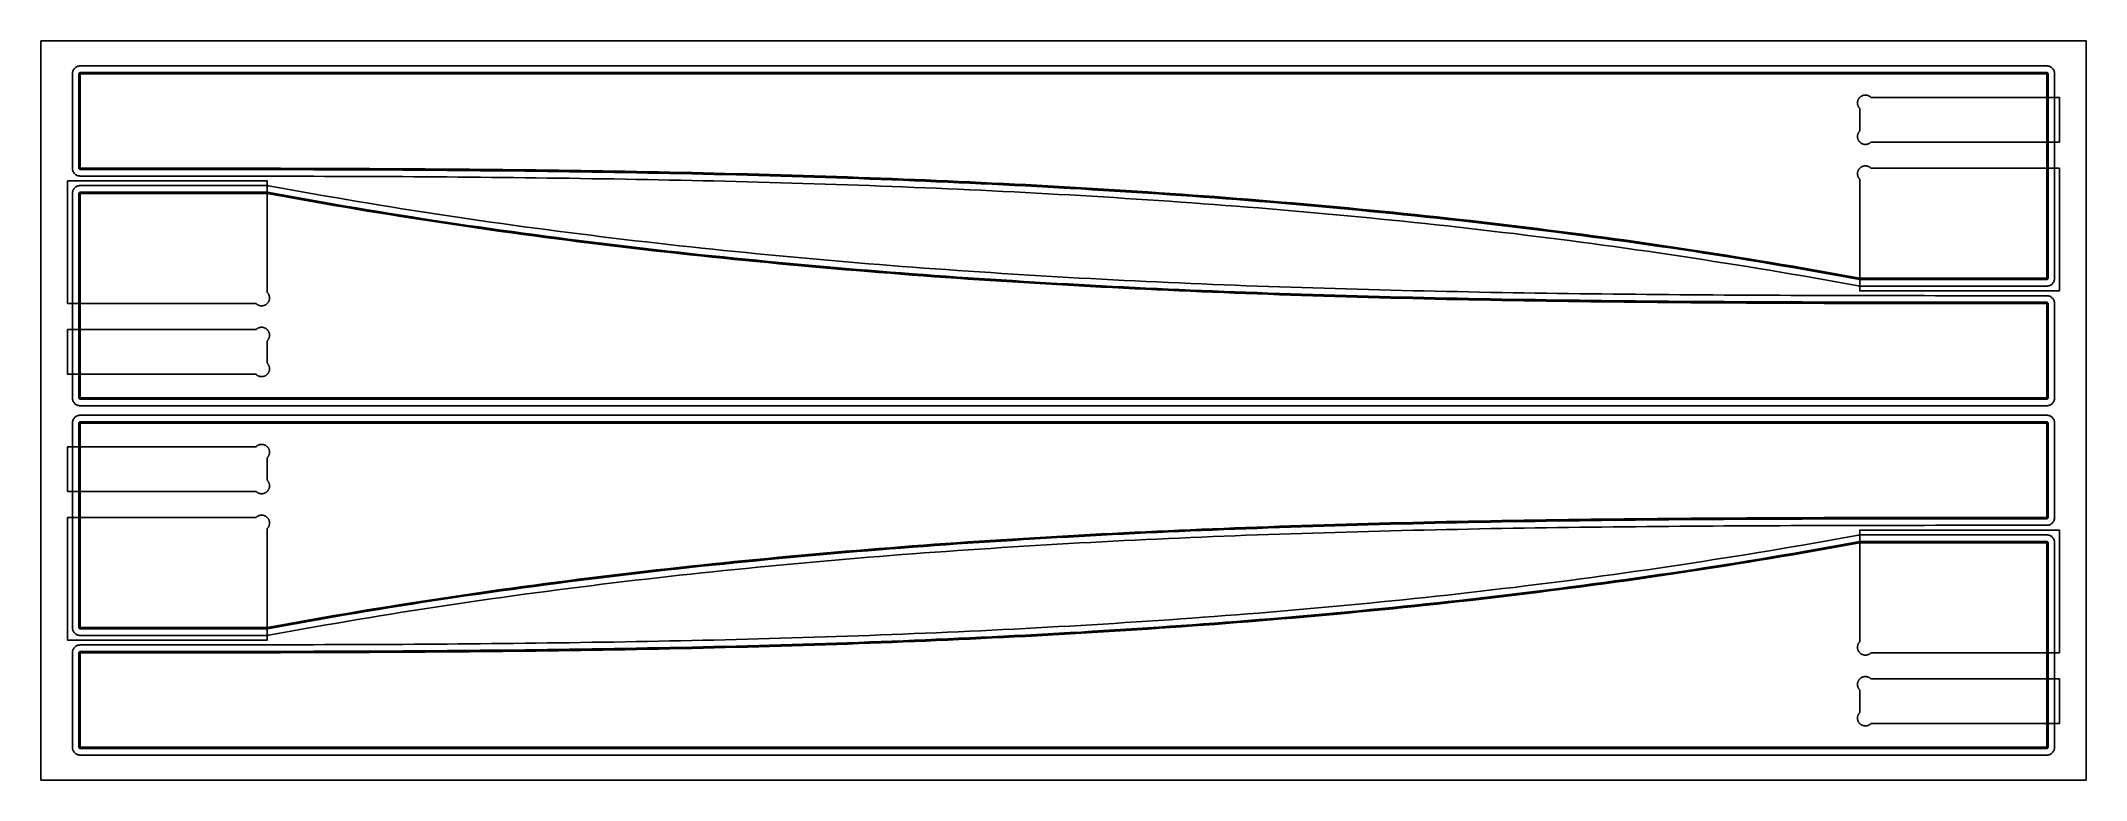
# Model space of a CAD drawing. Header units: inches. Extents: x 0 to 32.5, y 0 to 11.8.
import ezdxf

# ---------------------------------------------------------------- set-up
doc = ezdxf.new("R2010")
doc.units = ezdxf.units.IN
doc.header["$MEASUREMENT"] = 0
for name, color, linetype in [('CLEARANCE', 4, 'Continuous'), ('CUT_OUTSIDE', 5, 'Continuous'), ('POCKET_HOUSING', 30, 'Continuous'), ('POCKET_LAP', 2, 'Continuous'), ('REFERENCE_STOCK', 8, 'Continuous'), ('ROUGH', 6, 'Continuous')]:
    doc.layers.add(name, color=color, linetype=linetype)

msp = doc.modelspace()

# ---------------------------------------------------------------- linework, layer by layer
at = {"layer": 'CLEARANCE'}
for points in [[(0.5, 11.227), (0.501, 11.239), (0.502, 11.251), (0.505, 11.263), (0.51, 11.275), (0.515, 11.286), (0.521, 11.296), (0.528, 11.306), (0.537, 11.315), (0.546, 11.324), (0.556, 11.331), (0.566, 11.337), (0.577, 11.343), (0.589, 11.347), (0.601, 11.35), (0.613, 11.351), (0.625, 11.352), (31.875, 11.352), (31.887, 11.351), (31.899, 11.35), (31.911, 11.347), (31.923, 11.343), (31.934, 11.337), (31.944, 11.331), (31.954, 11.324), (31.963, 11.315), (31.972, 11.306), (31.979, 11.296), (31.985, 11.286), (31.99, 11.275), (31.995, 11.263), (31.998, 11.251), (31.999, 11.239), (32, 11.227), (32, 7.977), (31.999, 7.965), (31.998, 7.953), (31.995, 7.941), (31.99, 7.929), (31.985, 7.918), (31.979, 7.908), (31.972, 7.898), (31.963, 7.889), (31.954, 7.88), (31.944, 7.873), (31.934, 7.867), (31.923, 7.862), (31.911, 7.857), (31.899, 7.854), (31.887, 7.853), (31.875, 7.852), (28.904, 7.852), (28.893, 7.853), (28.881, 7.854), (28.705, 7.887), (28.528, 7.919), (28.352, 7.951), (28.175, 7.982), (27.999, 8.013), (27.822, 8.043), (27.646, 8.074), (27.469, 8.103), (27.293, 8.133), (27.116, 8.162), (26.94, 8.19), (26.763, 8.219), (26.587, 8.246), (26.41, 8.274), (26.234, 8.301), (26.058, 8.328), (25.881, 8.354), (25.705, 8.38), (25.528, 8.406), (25.352, 8.431), (25.175, 8.456), (24.999, 8.48), (24.822, 8.505), (24.646, 8.528), (24.469, 8.552), (24.293, 8.575), (24.116, 8.598), (23.94, 8.62), (23.763, 8.643), (23.586, 8.664), (23.41, 8.686), (23.233, 8.707), (23.057, 8.728), (22.88, 8.748), (22.704, 8.768), (22.527, 8.788), (22.351, 8.808), (22.174, 8.827), (21.998, 8.846), (21.821, 8.864), (21.645, 8.883), (21.468, 8.901), (21.292, 8.918), (21.115, 8.936), (20.939, 8.953), (20.762, 8.97), (20.586, 8.986), (20.409, 9.002), (20.232, 9.018), (20.056, 9.034), (19.879, 9.049), (19.703, 9.064), (19.526, 9.079), (19.35, 9.094), (19.173, 9.108), (18.997, 9.122), (18.82, 9.136), (18.643, 9.149), (18.467, 9.162), (18.29, 9.175), (18.114, 9.188), (17.937, 9.2), (17.761, 9.212), (17.584, 9.224), (17.407, 9.236), (17.231, 9.247), (17.054, 9.259), (16.878, 9.27), (16.701, 9.28), (16.525, 9.291), (16.348, 9.301), (16.171, 9.311), (15.995, 9.321), (15.818, 9.33), (15.642, 9.34), (15.465, 9.349), (15.288, 9.358), (15.112, 9.367), (14.935, 9.375), (14.759, 9.383), (14.582, 9.392), (14.406, 9.399), (14.229, 9.407), (14.052, 9.415), (13.876, 9.422), (13.699, 9.429), (13.522, 9.436), (13.346, 9.443), (13.169, 9.449), (12.993, 9.456), (12.816, 9.462), (12.639, 9.468), (12.463, 9.474), (12.286, 9.479), (12.11, 9.485), (11.933, 9.49), (11.756, 9.495), (11.58, 9.5), (11.403, 9.505), (11.226, 9.51), (11.05, 9.514), (10.873, 9.519), (10.696, 9.523), (10.52, 9.527), (10.343, 9.531), (10.167, 9.535), (9.99, 9.538), (9.813, 9.542), (9.637, 9.545), (9.46, 9.549), (9.283, 9.552), (9.107, 9.555), (8.93, 9.558), (8.753, 9.56), (8.577, 9.563), (8.4, 9.566), (8.223, 9.568), (8.047, 9.57), (7.87, 9.573), (7.693, 9.575), (7.517, 9.577), (7.34, 9.579), (7.163, 9.58), (6.987, 9.582), (6.81, 9.584), (6.633, 9.585), (6.457, 9.587), (6.28, 9.588), (6.103, 9.589), (5.926, 9.591), (5.75, 9.592), (5.573, 9.593), (5.396, 9.594), (5.22, 9.595), (5.043, 9.595), (4.866, 9.596), (4.69, 9.597), (4.513, 9.597), (4.336, 9.598), (4.16, 9.599), (3.983, 9.599), (3.806, 9.6), (3.629, 9.6), (3.453, 9.6), (3.276, 9.601), (3.099, 9.601), (2.923, 9.601), (2.746, 9.601), (2.569, 9.601), (2.392, 9.602), (2.216, 9.602), (2.039, 9.602), (1.862, 9.602), (1.685, 9.602), (1.509, 9.602), (1.332, 9.602), (1.155, 9.602), (0.978, 9.602), (0.802, 9.602), (0.625, 9.602), (0.613, 9.603), (0.601, 9.604), (0.589, 9.607), (0.577, 9.612), (0.566, 9.617), (0.556, 9.623), (0.546, 9.63), (0.537, 9.639), (0.528, 9.648), (0.521, 9.658), (0.515, 9.668), (0.51, 9.679), (0.505, 9.691), (0.502, 9.703), (0.501, 9.715), (0.5, 9.727)], [(32, 6.075), (31.999, 6.063), (31.998, 6.051), (31.995, 6.039), (31.99, 6.027), (31.985, 6.016), (31.979, 6.006), (31.972, 5.996), (31.963, 5.987), (31.954, 5.978), (31.944, 5.971), (31.934, 5.965), (31.923, 5.96), (31.911, 5.955), (31.899, 5.952), (31.887, 5.951), (31.875, 5.95), (0.625, 5.95), (0.613, 5.951), (0.601, 5.952), (0.589, 5.955), (0.577, 5.96), (0.566, 5.965), (0.556, 5.971), (0.546, 5.978), (0.537, 5.987), (0.528, 5.996), (0.521, 6.006), (0.515, 6.016), (0.51, 6.027), (0.505, 6.039), (0.502, 6.051), (0.501, 6.063), (0.5, 6.075), (0.5, 9.325), (0.501, 9.337), (0.502, 9.349), (0.505, 9.361), (0.51, 9.373), (0.515, 9.384), (0.521, 9.394), (0.528, 9.404), (0.537, 9.413), (0.546, 9.422), (0.556, 9.429), (0.566, 9.435), (0.577, 9.44), (0.589, 9.445), (0.601, 9.448), (0.613, 9.449), (0.625, 9.45), (3.596, 9.45), (3.607, 9.449), (3.619, 9.448), (3.795, 9.415), (3.972, 9.383), (4.148, 9.351), (4.325, 9.32), (4.501, 9.289), (4.678, 9.259), (4.854, 9.228), (5.031, 9.199), (5.207, 9.169), (5.384, 9.14), (5.56, 9.112), (5.737, 9.083), (5.913, 9.056), (6.09, 9.028), (6.266, 9.001), (6.442, 8.974), (6.619, 8.948), (6.795, 8.922), (6.972, 8.896), (7.148, 8.871), (7.325, 8.846), (7.501, 8.822), (7.678, 8.797), (7.854, 8.774), (8.031, 8.75), (8.207, 8.727), (8.384, 8.704), (8.56, 8.682), (8.737, 8.66), (8.914, 8.638), (9.09, 8.616), (9.267, 8.595), (9.443, 8.574), (9.62, 8.554), (9.796, 8.534), (9.973, 8.514), (10.149, 8.494), (10.326, 8.475), (10.502, 8.456), (10.679, 8.438), (10.855, 8.419), (11.032, 8.401), (11.208, 8.384), (11.385, 8.366), (11.561, 8.349), (11.738, 8.332), (11.914, 8.316), (12.091, 8.3), (12.268, 8.284), (12.444, 8.268), (12.621, 8.253), (12.797, 8.238), (12.974, 8.223), (13.15, 8.208), (13.327, 8.194), (13.503, 8.18), (13.68, 8.166), (13.857, 8.153), (14.033, 8.14), (14.21, 8.127), (14.386, 8.114), (14.563, 8.102), (14.739, 8.09), (14.916, 8.078), (15.093, 8.066), (15.269, 8.055), (15.446, 8.043), (15.622, 8.032), (15.799, 8.022), (15.975, 8.011), (16.152, 8.001), (16.329, 7.991), (16.505, 7.981), (16.682, 7.972), (16.858, 7.962), (17.035, 7.953), (17.212, 7.944), (17.388, 7.935), (17.565, 7.927), (17.741, 7.919), (17.918, 7.911), (18.094, 7.903), (18.271, 7.895), (18.448, 7.887), (18.624, 7.88), (18.801, 7.873), (18.978, 7.866), (19.154, 7.859), (19.331, 7.853), (19.507, 7.846), (19.684, 7.84), (19.861, 7.834), (20.037, 7.828), (20.214, 7.823), (20.39, 7.817), (20.567, 7.812), (20.744, 7.807), (20.92, 7.802), (21.097, 7.797), (21.274, 7.792), (21.45, 7.788), (21.627, 7.783), (21.804, 7.779), (21.98, 7.775), (22.157, 7.771), (22.333, 7.767), (22.51, 7.764), (22.687, 7.76), (22.863, 7.757), (23.04, 7.753), (23.217, 7.75), (23.393, 7.747), (23.57, 7.744), (23.747, 7.742), (23.923, 7.739), (24.1, 7.736), (24.277, 7.734), (24.453, 7.732), (24.63, 7.729), (24.807, 7.727), (24.983, 7.725), (25.16, 7.723), (25.337, 7.722), (25.513, 7.72), (25.69, 7.718), (25.867, 7.717), (26.043, 7.715), (26.22, 7.714), (26.397, 7.713), (26.574, 7.712), (26.75, 7.71), (26.927, 7.709), (27.104, 7.708), (27.28, 7.708), (27.457, 7.707), (27.634, 7.706), (27.81, 7.705), (27.987, 7.705), (28.164, 7.704), (28.34, 7.703), (28.517, 7.703), (28.694, 7.702), (28.871, 7.702), (29.047, 7.702), (29.224, 7.701), (29.401, 7.701), (29.577, 7.701), (29.754, 7.701), (29.931, 7.701), (30.108, 7.7), (30.284, 7.7), (30.461, 7.7), (30.638, 7.7), (30.815, 7.7), (30.991, 7.7), (31.168, 7.7), (31.345, 7.7), (31.522, 7.7), (31.698, 7.7), (31.875, 7.7), (31.887, 7.699), (31.899, 7.698), (31.911, 7.695), (31.923, 7.69), (31.934, 7.685), (31.944, 7.679), (31.954, 7.672), (31.963, 7.663), (31.972, 7.654), (31.979, 7.644), (31.985, 7.634), (31.99, 7.623), (31.995, 7.611), (31.998, 7.599), (31.999, 7.587), (32, 7.575)], [(32, 5.675), (32, 4.175), (31.999, 4.163), (31.998, 4.151), (31.995, 4.139), (31.99, 4.127), (31.985, 4.116), (31.979, 4.106), (31.972, 4.096), (31.963, 4.087), (31.954, 4.078), (31.944, 4.071), (31.934, 4.065), (31.923, 4.06), (31.911, 4.055), (31.899, 4.052), (31.887, 4.051), (31.875, 4.05), (31.698, 4.05), (31.522, 4.05), (31.345, 4.05), (31.168, 4.05), (30.991, 4.05), (30.815, 4.05), (30.638, 4.05), (30.461, 4.05), (30.284, 4.05), (30.108, 4.05), (29.931, 4.049), (29.754, 4.049), (29.577, 4.049), (29.401, 4.049), (29.224, 4.049), (29.047, 4.048), (28.871, 4.048), (28.694, 4.048), (28.517, 4.047), (28.34, 4.047), (28.164, 4.046), (27.987, 4.045), (27.81, 4.045), (27.634, 4.044), (27.457, 4.043), (27.28, 4.042), (27.104, 4.042), (26.927, 4.041), (26.75, 4.04), (26.574, 4.038), (26.397, 4.037), (26.22, 4.036), (26.043, 4.035), (25.867, 4.033), (25.69, 4.032), (25.513, 4.03), (25.337, 4.028), (25.16, 4.027), (24.983, 4.025), (24.807, 4.023), (24.63, 4.021), (24.453, 4.018), (24.277, 4.016), (24.1, 4.014), (23.923, 4.011), (23.747, 4.008), (23.57, 4.006), (23.393, 4.003), (23.217, 4), (23.04, 3.997), (22.863, 3.993), (22.687, 3.99), (22.51, 3.986), (22.333, 3.983), (22.157, 3.979), (21.98, 3.975), (21.804, 3.971), (21.627, 3.967), (21.45, 3.962), (21.274, 3.958), (21.097, 3.953), (20.92, 3.948), (20.744, 3.943), (20.567, 3.938), (20.39, 3.933), (20.214, 3.927), (20.037, 3.922), (19.861, 3.916), (19.684, 3.91), (19.507, 3.904), (19.331, 3.897), (19.154, 3.891), (18.978, 3.884), (18.801, 3.877), (18.624, 3.87), (18.448, 3.863), (18.271, 3.855), (18.094, 3.847), (17.918, 3.839), (17.741, 3.831), (17.565, 3.823), (17.388, 3.815), (17.212, 3.806), (17.035, 3.797), (16.858, 3.788), (16.682, 3.778), (16.505, 3.769), (16.329, 3.759), (16.152, 3.749), (15.975, 3.739), (15.799, 3.728), (15.622, 3.718), (15.446, 3.707), (15.269, 3.695), (15.093, 3.684), (14.916, 3.672), (14.739, 3.66), (14.563, 3.648), (14.386, 3.636), (14.21, 3.623), (14.033, 3.61), (13.857, 3.597), (13.68, 3.584), (13.503, 3.57), (13.327, 3.556), (13.15, 3.542), (12.974, 3.527), (12.797, 3.512), (12.621, 3.497), (12.444, 3.482), (12.268, 3.466), (12.091, 3.45), (11.914, 3.434), (11.738, 3.418), (11.561, 3.401), (11.385, 3.384), (11.208, 3.366), (11.032, 3.349), (10.855, 3.331), (10.679, 3.312), (10.502, 3.294), (10.326, 3.275), (10.149, 3.256), (9.973, 3.236), (9.796, 3.216), (9.62, 3.196), (9.443, 3.176), (9.267, 3.155), (9.09, 3.134), (8.914, 3.112), (8.737, 3.09), (8.56, 3.068), (8.384, 3.046), (8.207, 3.023), (8.031, 3), (7.854, 2.976), (7.678, 2.953), (7.501, 2.928), (7.325, 2.904), (7.148, 2.879), (6.972, 2.854), (6.795, 2.828), (6.619, 2.802), (6.442, 2.776), (6.266, 2.749), (6.09, 2.722), (5.913, 2.694), (5.737, 2.667), (5.56, 2.638), (5.384, 2.61), (5.207, 2.581), (5.031, 2.551), (4.854, 2.522), (4.678, 2.491), (4.501, 2.461), (4.325, 2.43), (4.148, 2.399), (3.972, 2.367), (3.795, 2.335), (3.619, 2.302), (3.607, 2.301), (3.596, 2.3), (0.625, 2.3), (0.613, 2.301), (0.601, 2.302), (0.589, 2.305), (0.577, 2.31), (0.566, 2.315), (0.556, 2.321), (0.546, 2.328), (0.537, 2.337), (0.528, 2.346), (0.521, 2.356), (0.515, 2.366), (0.51, 2.377), (0.505, 2.389), (0.502, 2.401), (0.501, 2.413), (0.5, 2.425), (0.5, 5.675), (0.501, 5.687), (0.502, 5.699), (0.505, 5.711), (0.51, 5.723), (0.515, 5.734), (0.521, 5.744), (0.528, 5.754), (0.537, 5.763), (0.546, 5.772), (0.556, 5.779), (0.566, 5.785), (0.577, 5.79), (0.589, 5.795), (0.601, 5.798), (0.613, 5.799), (0.625, 5.8), (31.875, 5.8), (31.887, 5.799), (31.899, 5.798), (31.911, 5.795), (31.923, 5.79), (31.934, 5.785), (31.944, 5.779), (31.954, 5.772), (31.963, 5.763), (31.972, 5.754), (31.979, 5.744), (31.985, 5.734), (31.99, 5.723), (31.995, 5.711), (31.998, 5.699), (31.999, 5.687)], [(0.5, 0.523), (0.5, 2.023), (0.501, 2.035), (0.502, 2.047), (0.505, 2.059), (0.51, 2.071), (0.515, 2.082), (0.521, 2.092), (0.528, 2.102), (0.537, 2.111), (0.546, 2.12), (0.556, 2.127), (0.566, 2.133), (0.577, 2.138), (0.589, 2.143), (0.601, 2.146), (0.613, 2.147), (0.625, 2.148), (0.802, 2.148), (0.978, 2.148), (1.155, 2.148), (1.332, 2.148), (1.509, 2.148), (1.685, 2.148), (1.862, 2.148), (2.039, 2.148), (2.216, 2.148), (2.392, 2.148), (2.569, 2.149), (2.746, 2.149), (2.923, 2.149), (3.099, 2.149), (3.276, 2.149), (3.453, 2.15), (3.629, 2.15), (3.806, 2.15), (3.983, 2.151), (4.16, 2.151), (4.336, 2.152), (4.513, 2.153), (4.69, 2.153), (4.866, 2.154), (5.043, 2.155), (5.22, 2.155), (5.396, 2.156), (5.573, 2.157), (5.75, 2.158), (5.926, 2.159), (6.103, 2.161), (6.28, 2.162), (6.457, 2.163), (6.633, 2.165), (6.81, 2.166), (6.987, 2.168), (7.163, 2.17), (7.34, 2.171), (7.517, 2.173), (7.693, 2.175), (7.87, 2.177), (8.047, 2.18), (8.223, 2.182), (8.4, 2.184), (8.577, 2.187), (8.753, 2.19), (8.93, 2.192), (9.107, 2.195), (9.283, 2.198), (9.46, 2.201), (9.637, 2.205), (9.813, 2.208), (9.99, 2.212), (10.167, 2.215), (10.343, 2.219), (10.52, 2.223), (10.696, 2.227), (10.873, 2.231), (11.05, 2.236), (11.226, 2.24), (11.403, 2.245), (11.58, 2.25), (11.756, 2.255), (11.933, 2.26), (12.11, 2.265), (12.286, 2.271), (12.463, 2.276), (12.639, 2.282), (12.816, 2.288), (12.993, 2.294), (13.169, 2.301), (13.346, 2.307), (13.522, 2.314), (13.699, 2.321), (13.876, 2.328), (14.052, 2.335), (14.229, 2.343), (14.406, 2.351), (14.582, 2.358), (14.759, 2.367), (14.935, 2.375), (15.112, 2.383), (15.288, 2.392), (15.465, 2.401), (15.642, 2.41), (15.818, 2.42), (15.995, 2.429), (16.171, 2.439), (16.348, 2.449), (16.525, 2.459), (16.701, 2.47), (16.878, 2.48), (17.054, 2.491), (17.231, 2.503), (17.407, 2.514), (17.584, 2.526), (17.761, 2.538), (17.937, 2.55), (18.114, 2.562), (18.29, 2.575), (18.467, 2.588), (18.643, 2.601), (18.82, 2.614), (18.997, 2.628), (19.173, 2.642), (19.35, 2.656), (19.526, 2.671), (19.703, 2.686), (19.879, 2.701), (20.056, 2.716), (20.232, 2.732), (20.409, 2.748), (20.586, 2.764), (20.762, 2.78), (20.939, 2.797), (21.115, 2.814), (21.292, 2.832), (21.468, 2.849), (21.645, 2.867), (21.821, 2.886), (21.998, 2.904), (22.174, 2.923), (22.351, 2.942), (22.527, 2.962), (22.704, 2.982), (22.88, 3.002), (23.057, 3.022), (23.233, 3.043), (23.41, 3.064), (23.586, 3.086), (23.763, 3.107), (23.94, 3.13), (24.116, 3.152), (24.293, 3.175), (24.469, 3.198), (24.646, 3.222), (24.822, 3.245), (24.999, 3.27), (25.175, 3.294), (25.352, 3.319), (25.528, 3.344), (25.705, 3.37), (25.881, 3.396), (26.058, 3.422), (26.234, 3.449), (26.41, 3.476), (26.587, 3.504), (26.763, 3.531), (26.94, 3.56), (27.116, 3.588), (27.293, 3.617), (27.469, 3.647), (27.646, 3.676), (27.822, 3.707), (27.999, 3.737), (28.175, 3.768), (28.352, 3.799), (28.528, 3.831), (28.705, 3.863), (28.881, 3.896), (28.893, 3.897), (28.904, 3.898), (31.875, 3.898), (31.887, 3.897), (31.899, 3.896), (31.911, 3.893), (31.923, 3.888), (31.934, 3.883), (31.944, 3.877), (31.954, 3.87), (31.963, 3.861), (31.972, 3.852), (31.979, 3.842), (31.985, 3.832), (31.99, 3.821), (31.995, 3.809), (31.998, 3.797), (31.999, 3.785), (32, 3.773), (32, 0.523), (31.999, 0.511), (31.998, 0.499), (31.995, 0.487), (31.99, 0.475), (31.985, 0.464), (31.979, 0.454), (31.972, 0.444), (31.963, 0.435), (31.954, 0.426), (31.944, 0.419), (31.934, 0.413), (31.923, 0.407), (31.911, 0.403), (31.899, 0.4), (31.887, 0.399), (31.875, 0.398), (0.625, 0.398), (0.613, 0.399), (0.601, 0.4), (0.589, 0.403), (0.577, 0.407), (0.566, 0.413), (0.556, 0.419), (0.546, 0.426), (0.537, 0.435), (0.528, 0.444), (0.521, 0.454), (0.515, 0.464), (0.51, 0.475), (0.505, 0.487), (0.502, 0.499), (0.501, 0.511)]]:
    msp.add_lwpolyline(points, close=True, dxfattribs=at)
at = {"layer": 'CUT_OUTSIDE'}
for points in [[(0.625, 11.227), (0.802, 11.227), (0.978, 11.227), (1.155, 11.227), (1.332, 11.227), (1.509, 11.227), (1.685, 11.227), (1.862, 11.227), (2.039, 11.227), (2.216, 11.227), (2.392, 11.227), (2.569, 11.227), (2.746, 11.227), (2.923, 11.227), (3.099, 11.227), (3.276, 11.227), (3.453, 11.227), (3.63, 11.227), (3.806, 11.227), (3.983, 11.227), (4.16, 11.227), (4.337, 11.227), (4.513, 11.227), (4.69, 11.227), (4.867, 11.227), (5.044, 11.227), (5.22, 11.227), (5.397, 11.227), (5.574, 11.227), (5.751, 11.227), (5.927, 11.227), (6.104, 11.227), (6.281, 11.227), (6.458, 11.227), (6.634, 11.227), (6.811, 11.227), (6.988, 11.227), (7.165, 11.227), (7.341, 11.227), (7.518, 11.227), (7.695, 11.227), (7.871, 11.227), (8.048, 11.227), (8.225, 11.227), (8.402, 11.227), (8.578, 11.227), (8.755, 11.227), (8.932, 11.227), (9.109, 11.227), (9.285, 11.227), (9.462, 11.227), (9.639, 11.227), (9.816, 11.227), (9.992, 11.227), (10.169, 11.227), (10.346, 11.227), (10.523, 11.227), (10.699, 11.227), (10.876, 11.227), (11.053, 11.227), (11.23, 11.227), (11.406, 11.227), (11.583, 11.227), (11.76, 11.227), (11.937, 11.227), (12.113, 11.227), (12.29, 11.227), (12.467, 11.227), (12.644, 11.227), (12.82, 11.227), (12.997, 11.227), (13.174, 11.227), (13.351, 11.227), (13.527, 11.227), (13.704, 11.227), (13.881, 11.227), (14.058, 11.227), (14.234, 11.227), (14.411, 11.227), (14.588, 11.227), (14.765, 11.227), (14.941, 11.227), (15.118, 11.227), (15.295, 11.227), (15.471, 11.227), (15.648, 11.227), (15.825, 11.227), (16.002, 11.227), (16.178, 11.227), (16.355, 11.227), (16.532, 11.227), (16.709, 11.227), (16.885, 11.227), (17.062, 11.227), (17.239, 11.227), (17.416, 11.227), (17.592, 11.227), (17.769, 11.227), (17.946, 11.227), (18.123, 11.227), (18.299, 11.227), (18.476, 11.227), (18.653, 11.227), (18.83, 11.227), (19.006, 11.227), (19.183, 11.227), (19.36, 11.227), (19.537, 11.227), (19.713, 11.227), (19.89, 11.227), (20.067, 11.227), (20.244, 11.227), (20.42, 11.227), (20.597, 11.227), (20.774, 11.227), (20.951, 11.227), (21.127, 11.227), (21.304, 11.227), (21.481, 11.227), (21.658, 11.227), (21.834, 11.227), (22.011, 11.227), (22.188, 11.227), (22.364, 11.227), (22.541, 11.227), (22.718, 11.227), (22.895, 11.227), (23.071, 11.227), (23.248, 11.227), (23.425, 11.227), (23.602, 11.227), (23.778, 11.227), (23.955, 11.227), (24.132, 11.227), (24.309, 11.227), (24.485, 11.227), (24.662, 11.227), (24.839, 11.227), (25.016, 11.227), (25.192, 11.227), (25.369, 11.227), (25.546, 11.227), (25.723, 11.227), (25.899, 11.227), (26.076, 11.227), (26.253, 11.227), (26.43, 11.227), (26.606, 11.227), (26.783, 11.227), (26.96, 11.227), (27.137, 11.227), (27.313, 11.227), (27.49, 11.227), (27.667, 11.227), (27.844, 11.227), (28.02, 11.227), (28.197, 11.227), (28.374, 11.227), (28.551, 11.227), (28.727, 11.227), (28.904, 11.227), (31.875, 11.227), (31.875, 7.977), (28.904, 7.977), (28.727, 8.01), (28.551, 8.042), (28.374, 8.074), (28.197, 8.105), (28.02, 8.136), (27.844, 8.167), (27.667, 8.197), (27.49, 8.227), (27.313, 8.256), (27.137, 8.285), (26.96, 8.314), (26.783, 8.342), (26.606, 8.37), (26.43, 8.397), (26.253, 8.425), (26.076, 8.451), (25.899, 8.478), (25.723, 8.504), (25.546, 8.529), (25.369, 8.555), (25.192, 8.58), (25.016, 8.604), (24.839, 8.628), (24.662, 8.652), (24.485, 8.676), (24.309, 8.699), (24.132, 8.722), (23.955, 8.744), (23.778, 8.767), (23.602, 8.788), (23.425, 8.81), (23.248, 8.831), (23.071, 8.852), (22.895, 8.872), (22.718, 8.893), (22.541, 8.912), (22.364, 8.932), (22.188, 8.951), (22.011, 8.97), (21.834, 8.989), (21.658, 9.007), (21.481, 9.025), (21.304, 9.043), (21.127, 9.06), (20.951, 9.077), (20.774, 9.094), (20.597, 9.111), (20.42, 9.127), (20.244, 9.143), (20.067, 9.158), (19.89, 9.174), (19.713, 9.189), (19.537, 9.204), (19.36, 9.218), (19.183, 9.232), (19.006, 9.246), (18.83, 9.26), (18.653, 9.274), (18.476, 9.287), (18.299, 9.3), (18.123, 9.312), (17.946, 9.325), (17.769, 9.337), (17.592, 9.349), (17.416, 9.361), (17.239, 9.372), (17.062, 9.383), (16.885, 9.394), (16.709, 9.405), (16.532, 9.416), (16.355, 9.426), (16.178, 9.436), (16.002, 9.446), (15.825, 9.455), (15.648, 9.465), (15.471, 9.474), (15.295, 9.483), (15.118, 9.491), (14.941, 9.5), (14.765, 9.508), (14.588, 9.516), (14.411, 9.524), (14.234, 9.532), (14.058, 9.539), (13.881, 9.547), (13.704, 9.554), (13.527, 9.561), (13.351, 9.568), (13.174, 9.574), (12.997, 9.58), (12.82, 9.587), (12.644, 9.593), (12.467, 9.599), (12.29, 9.604), (12.113, 9.61), (11.937, 9.615), (11.76, 9.62), (11.583, 9.625), (11.406, 9.63), (11.23, 9.635), (11.053, 9.639), (10.876, 9.644), (10.699, 9.648), (10.523, 9.652), (10.346, 9.656), (10.169, 9.66), (9.992, 9.663), (9.816, 9.667), (9.639, 9.67), (9.462, 9.674), (9.285, 9.677), (9.109, 9.68), (8.932, 9.683), (8.755, 9.685), (8.578, 9.688), (8.402, 9.691), (8.225, 9.693), (8.048, 9.695), (7.871, 9.698), (7.695, 9.7), (7.518, 9.702), (7.341, 9.704), (7.165, 9.705), (6.988, 9.707), (6.811, 9.709), (6.634, 9.71), (6.458, 9.712), (6.281, 9.713), (6.104, 9.714), (5.927, 9.715), (5.751, 9.717), (5.574, 9.718), (5.397, 9.719), (5.22, 9.72), (5.044, 9.72), (4.867, 9.721), (4.69, 9.722), (4.513, 9.722), (4.337, 9.723), (4.16, 9.724), (3.983, 9.724), (3.806, 9.725), (3.63, 9.725), (3.453, 9.725), (3.276, 9.726), (3.099, 9.726), (2.923, 9.726), (2.746, 9.726), (2.569, 9.726), (2.392, 9.727), (2.216, 9.727), (2.039, 9.727), (1.862, 9.727), (1.685, 9.727), (1.509, 9.727), (1.332, 9.727), (1.155, 9.727), (0.978, 9.727), (0.802, 9.727), (0.625, 9.727)], [(31.875, 6.075), (31.698, 6.075), (31.522, 6.075), (31.345, 6.075), (31.168, 6.075), (30.991, 6.075), (30.815, 6.075), (30.638, 6.075), (30.461, 6.075), (30.284, 6.075), (30.108, 6.075), (29.931, 6.075), (29.754, 6.075), (29.577, 6.075), (29.401, 6.075), (29.224, 6.075), (29.047, 6.075), (28.87, 6.075), (28.694, 6.075), (28.517, 6.075), (28.34, 6.075), (28.163, 6.075), (27.987, 6.075), (27.81, 6.075), (27.633, 6.075), (27.456, 6.075), (27.28, 6.075), (27.103, 6.075), (26.926, 6.075), (26.749, 6.075), (26.573, 6.075), (26.396, 6.075), (26.219, 6.075), (26.042, 6.075), (25.866, 6.075), (25.689, 6.075), (25.512, 6.075), (25.335, 6.075), (25.159, 6.075), (24.982, 6.075), (24.805, 6.075), (24.629, 6.075), (24.452, 6.075), (24.275, 6.075), (24.098, 6.075), (23.922, 6.075), (23.745, 6.075), (23.568, 6.075), (23.391, 6.075), (23.215, 6.075), (23.038, 6.075), (22.861, 6.075), (22.684, 6.075), (22.508, 6.075), (22.331, 6.075), (22.154, 6.075), (21.977, 6.075), (21.801, 6.075), (21.624, 6.075), (21.447, 6.075), (21.27, 6.075), (21.094, 6.075), (20.917, 6.075), (20.74, 6.075), (20.563, 6.075), (20.387, 6.075), (20.21, 6.075), (20.033, 6.075), (19.856, 6.075), (19.68, 6.075), (19.503, 6.075), (19.326, 6.075), (19.149, 6.075), (18.973, 6.075), (18.796, 6.075), (18.619, 6.075), (18.442, 6.075), (18.266, 6.075), (18.089, 6.075), (17.912, 6.075), (17.735, 6.075), (17.559, 6.075), (17.382, 6.075), (17.205, 6.075), (17.029, 6.075), (16.852, 6.075), (16.675, 6.075), (16.498, 6.075), (16.322, 6.075), (16.145, 6.075), (15.968, 6.075), (15.791, 6.075), (15.615, 6.075), (15.438, 6.075), (15.261, 6.075), (15.084, 6.075), (14.908, 6.075), (14.731, 6.075), (14.554, 6.075), (14.377, 6.075), (14.201, 6.075), (14.024, 6.075), (13.847, 6.075), (13.67, 6.075), (13.494, 6.075), (13.317, 6.075), (13.14, 6.075), (12.963, 6.075), (12.787, 6.075), (12.61, 6.075), (12.433, 6.075), (12.256, 6.075), (12.08, 6.075), (11.903, 6.075), (11.726, 6.075), (11.549, 6.075), (11.373, 6.075), (11.196, 6.075), (11.019, 6.075), (10.842, 6.075), (10.666, 6.075), (10.489, 6.075), (10.312, 6.075), (10.136, 6.075), (9.959, 6.075), (9.782, 6.075), (9.605, 6.075), (9.429, 6.075), (9.252, 6.075), (9.075, 6.075), (8.898, 6.075), (8.722, 6.075), (8.545, 6.075), (8.368, 6.075), (8.191, 6.075), (8.015, 6.075), (7.838, 6.075), (7.661, 6.075), (7.484, 6.075), (7.308, 6.075), (7.131, 6.075), (6.954, 6.075), (6.777, 6.075), (6.601, 6.075), (6.424, 6.075), (6.247, 6.075), (6.07, 6.075), (5.894, 6.075), (5.717, 6.075), (5.54, 6.075), (5.363, 6.075), (5.187, 6.075), (5.01, 6.075), (4.833, 6.075), (4.656, 6.075), (4.48, 6.075), (4.303, 6.075), (4.126, 6.075), (3.949, 6.075), (3.773, 6.075), (3.596, 6.075), (0.625, 6.075), (0.625, 9.325), (3.596, 9.325), (3.773, 9.292), (3.949, 9.26), (4.126, 9.228), (4.303, 9.197), (4.48, 9.166), (4.656, 9.135), (4.833, 9.105), (5.01, 9.075), (5.187, 9.046), (5.363, 9.017), (5.54, 8.988), (5.717, 8.96), (5.894, 8.932), (6.07, 8.905), (6.247, 8.878), (6.424, 8.851), (6.601, 8.824), (6.777, 8.798), (6.954, 8.773), (7.131, 8.747), (7.308, 8.722), (7.484, 8.698), (7.661, 8.674), (7.838, 8.65), (8.015, 8.626), (8.191, 8.603), (8.368, 8.58), (8.545, 8.558), (8.722, 8.535), (8.898, 8.514), (9.075, 8.492), (9.252, 8.471), (9.429, 8.45), (9.605, 8.43), (9.782, 8.409), (9.959, 8.39), (10.136, 8.37), (10.312, 8.351), (10.489, 8.332), (10.666, 8.313), (10.842, 8.295), (11.019, 8.277), (11.196, 8.259), (11.373, 8.242), (11.549, 8.225), (11.726, 8.208), (11.903, 8.191), (12.08, 8.175), (12.256, 8.159), (12.433, 8.144), (12.61, 8.128), (12.787, 8.113), (12.963, 8.098), (13.14, 8.084), (13.317, 8.07), (13.494, 8.056), (13.67, 8.042), (13.847, 8.028), (14.024, 8.015), (14.201, 8.002), (14.377, 7.99), (14.554, 7.977), (14.731, 7.965), (14.908, 7.953), (15.084, 7.941), (15.261, 7.93), (15.438, 7.919), (15.615, 7.908), (15.791, 7.897), (15.968, 7.886), (16.145, 7.876), (16.322, 7.866), (16.498, 7.856), (16.675, 7.847), (16.852, 7.837), (17.029, 7.828), (17.205, 7.819), (17.382, 7.811), (17.559, 7.802), (17.735, 7.794), (17.912, 7.786), (18.089, 7.778), (18.266, 7.77), (18.442, 7.763), (18.619, 7.755), (18.796, 7.748), (18.973, 7.741), (19.149, 7.734), (19.326, 7.728), (19.503, 7.722), (19.68, 7.715), (19.856, 7.709), (20.033, 7.703), (20.21, 7.698), (20.387, 7.692), (20.563, 7.687), (20.74, 7.682), (20.917, 7.677), (21.094, 7.672), (21.27, 7.667), (21.447, 7.663), (21.624, 7.658), (21.801, 7.654), (21.977, 7.65), (22.154, 7.646), (22.331, 7.642), (22.508, 7.639), (22.684, 7.635), (22.861, 7.632), (23.038, 7.628), (23.215, 7.625), (23.391, 7.622), (23.568, 7.619), (23.745, 7.617), (23.922, 7.614), (24.098, 7.611), (24.275, 7.609), (24.452, 7.607), (24.629, 7.604), (24.805, 7.602), (24.982, 7.6), (25.159, 7.598), (25.335, 7.597), (25.512, 7.595), (25.689, 7.593), (25.866, 7.592), (26.042, 7.59), (26.219, 7.589), (26.396, 7.588), (26.573, 7.587), (26.749, 7.585), (26.926, 7.584), (27.103, 7.583), (27.28, 7.583), (27.456, 7.582), (27.633, 7.581), (27.81, 7.58), (27.987, 7.58), (28.163, 7.579), (28.34, 7.578), (28.517, 7.578), (28.694, 7.577), (28.87, 7.577), (29.047, 7.577), (29.224, 7.576), (29.401, 7.576), (29.577, 7.576), (29.754, 7.576), (29.931, 7.576), (30.108, 7.575), (30.284, 7.575), (30.461, 7.575), (30.638, 7.575), (30.815, 7.575), (30.991, 7.575), (31.168, 7.575), (31.345, 7.575), (31.522, 7.575), (31.698, 7.575), (31.875, 7.575)], [(31.875, 5.675), (31.698, 5.675), (31.522, 5.675), (31.345, 5.675), (31.168, 5.675), (30.991, 5.675), (30.815, 5.675), (30.638, 5.675), (30.461, 5.675), (30.284, 5.675), (30.108, 5.675), (29.931, 5.675), (29.754, 5.675), (29.577, 5.675), (29.401, 5.675), (29.224, 5.675), (29.047, 5.675), (28.87, 5.675), (28.694, 5.675), (28.517, 5.675), (28.34, 5.675), (28.163, 5.675), (27.987, 5.675), (27.81, 5.675), (27.633, 5.675), (27.456, 5.675), (27.28, 5.675), (27.103, 5.675), (26.926, 5.675), (26.749, 5.675), (26.573, 5.675), (26.396, 5.675), (26.219, 5.675), (26.042, 5.675), (25.866, 5.675), (25.689, 5.675), (25.512, 5.675), (25.335, 5.675), (25.159, 5.675), (24.982, 5.675), (24.805, 5.675), (24.629, 5.675), (24.452, 5.675), (24.275, 5.675), (24.098, 5.675), (23.922, 5.675), (23.745, 5.675), (23.568, 5.675), (23.391, 5.675), (23.215, 5.675), (23.038, 5.675), (22.861, 5.675), (22.684, 5.675), (22.508, 5.675), (22.331, 5.675), (22.154, 5.675), (21.977, 5.675), (21.801, 5.675), (21.624, 5.675), (21.447, 5.675), (21.27, 5.675), (21.094, 5.675), (20.917, 5.675), (20.74, 5.675), (20.563, 5.675), (20.387, 5.675), (20.21, 5.675), (20.033, 5.675), (19.856, 5.675), (19.68, 5.675), (19.503, 5.675), (19.326, 5.675), (19.149, 5.675), (18.973, 5.675), (18.796, 5.675), (18.619, 5.675), (18.442, 5.675), (18.266, 5.675), (18.089, 5.675), (17.912, 5.675), (17.735, 5.675), (17.559, 5.675), (17.382, 5.675), (17.205, 5.675), (17.029, 5.675), (16.852, 5.675), (16.675, 5.675), (16.498, 5.675), (16.322, 5.675), (16.145, 5.675), (15.968, 5.675), (15.791, 5.675), (15.615, 5.675), (15.438, 5.675), (15.261, 5.675), (15.084, 5.675), (14.908, 5.675), (14.731, 5.675), (14.554, 5.675), (14.377, 5.675), (14.201, 5.675), (14.024, 5.675), (13.847, 5.675), (13.67, 5.675), (13.494, 5.675), (13.317, 5.675), (13.14, 5.675), (12.963, 5.675), (12.787, 5.675), (12.61, 5.675), (12.433, 5.675), (12.256, 5.675), (12.08, 5.675), (11.903, 5.675), (11.726, 5.675), (11.549, 5.675), (11.373, 5.675), (11.196, 5.675), (11.019, 5.675), (10.842, 5.675), (10.666, 5.675), (10.489, 5.675), (10.312, 5.675), (10.136, 5.675), (9.959, 5.675), (9.782, 5.675), (9.605, 5.675), (9.429, 5.675), (9.252, 5.675), (9.075, 5.675), (8.898, 5.675), (8.722, 5.675), (8.545, 5.675), (8.368, 5.675), (8.191, 5.675), (8.015, 5.675), (7.838, 5.675), (7.661, 5.675), (7.484, 5.675), (7.308, 5.675), (7.131, 5.675), (6.954, 5.675), (6.777, 5.675), (6.601, 5.675), (6.424, 5.675), (6.247, 5.675), (6.07, 5.675), (5.894, 5.675), (5.717, 5.675), (5.54, 5.675), (5.363, 5.675), (5.187, 5.675), (5.01, 5.675), (4.833, 5.675), (4.656, 5.675), (4.48, 5.675), (4.303, 5.675), (4.126, 5.675), (3.949, 5.675), (3.773, 5.675), (3.596, 5.675), (0.625, 5.675), (0.625, 2.425), (3.596, 2.425), (3.773, 2.458), (3.949, 2.49), (4.126, 2.522), (4.303, 2.553), (4.48, 2.584), (4.656, 2.615), (4.833, 2.645), (5.01, 2.675), (5.187, 2.704), (5.363, 2.733), (5.54, 2.762), (5.717, 2.79), (5.894, 2.818), (6.07, 2.845), (6.247, 2.872), (6.424, 2.899), (6.601, 2.926), (6.777, 2.952), (6.954, 2.977), (7.131, 3.003), (7.308, 3.028), (7.484, 3.052), (7.661, 3.076), (7.838, 3.1), (8.015, 3.124), (8.191, 3.147), (8.368, 3.17), (8.545, 3.192), (8.722, 3.215), (8.898, 3.236), (9.075, 3.258), (9.252, 3.279), (9.429, 3.3), (9.605, 3.32), (9.782, 3.341), (9.959, 3.36), (10.136, 3.38), (10.312, 3.399), (10.489, 3.418), (10.666, 3.437), (10.842, 3.455), (11.019, 3.473), (11.196, 3.491), (11.373, 3.508), (11.549, 3.525), (11.726, 3.542), (11.903, 3.559), (12.08, 3.575), (12.256, 3.591), (12.433, 3.606), (12.61, 3.622), (12.787, 3.637), (12.963, 3.652), (13.14, 3.666), (13.317, 3.68), (13.494, 3.694), (13.67, 3.708), (13.847, 3.722), (14.024, 3.735), (14.201, 3.748), (14.377, 3.76), (14.554, 3.773), (14.731, 3.785), (14.908, 3.797), (15.084, 3.809), (15.261, 3.82), (15.438, 3.831), (15.615, 3.842), (15.791, 3.853), (15.968, 3.864), (16.145, 3.874), (16.322, 3.884), (16.498, 3.894), (16.675, 3.903), (16.852, 3.913), (17.029, 3.922), (17.205, 3.931), (17.382, 3.939), (17.559, 3.948), (17.735, 3.956), (17.912, 3.964), (18.089, 3.972), (18.266, 3.98), (18.442, 3.987), (18.619, 3.995), (18.796, 4.002), (18.973, 4.009), (19.149, 4.016), (19.326, 4.022), (19.503, 4.028), (19.68, 4.035), (19.856, 4.041), (20.033, 4.047), (20.21, 4.052), (20.387, 4.058), (20.563, 4.063), (20.74, 4.068), (20.917, 4.073), (21.094, 4.078), (21.27, 4.083), (21.447, 4.087), (21.624, 4.092), (21.801, 4.096), (21.977, 4.1), (22.154, 4.104), (22.331, 4.108), (22.508, 4.111), (22.684, 4.115), (22.861, 4.118), (23.038, 4.122), (23.215, 4.125), (23.391, 4.128), (23.568, 4.131), (23.745, 4.133), (23.922, 4.136), (24.098, 4.139), (24.275, 4.141), (24.452, 4.143), (24.629, 4.146), (24.805, 4.148), (24.982, 4.15), (25.159, 4.152), (25.335, 4.153), (25.512, 4.155), (25.689, 4.157), (25.866, 4.158), (26.042, 4.16), (26.219, 4.161), (26.396, 4.162), (26.573, 4.163), (26.749, 4.165), (26.926, 4.166), (27.103, 4.167), (27.28, 4.167), (27.456, 4.168), (27.633, 4.169), (27.81, 4.17), (27.987, 4.17), (28.163, 4.171), (28.34, 4.172), (28.517, 4.172), (28.694, 4.173), (28.87, 4.173), (29.047, 4.173), (29.224, 4.174), (29.401, 4.174), (29.577, 4.174), (29.754, 4.174), (29.931, 4.174), (30.108, 4.175), (30.284, 4.175), (30.461, 4.175), (30.638, 4.175), (30.815, 4.175), (30.991, 4.175), (31.168, 4.175), (31.345, 4.175), (31.522, 4.175), (31.698, 4.175), (31.875, 4.175)], [(0.625, 0.523), (0.802, 0.523), (0.978, 0.523), (1.155, 0.523), (1.332, 0.523), (1.509, 0.523), (1.685, 0.523), (1.862, 0.523), (2.039, 0.523), (2.216, 0.523), (2.392, 0.523), (2.569, 0.523), (2.746, 0.523), (2.923, 0.523), (3.099, 0.523), (3.276, 0.523), (3.453, 0.523), (3.63, 0.523), (3.806, 0.523), (3.983, 0.523), (4.16, 0.523), (4.337, 0.523), (4.513, 0.523), (4.69, 0.523), (4.867, 0.523), (5.044, 0.523), (5.22, 0.523), (5.397, 0.523), (5.574, 0.523), (5.751, 0.523), (5.927, 0.523), (6.104, 0.523), (6.281, 0.523), (6.458, 0.523), (6.634, 0.523), (6.811, 0.523), (6.988, 0.523), (7.165, 0.523), (7.341, 0.523), (7.518, 0.523), (7.695, 0.523), (7.871, 0.523), (8.048, 0.523), (8.225, 0.523), (8.402, 0.523), (8.578, 0.523), (8.755, 0.523), (8.932, 0.523), (9.109, 0.523), (9.285, 0.523), (9.462, 0.523), (9.639, 0.523), (9.816, 0.523), (9.992, 0.523), (10.169, 0.523), (10.346, 0.523), (10.523, 0.523), (10.699, 0.523), (10.876, 0.523), (11.053, 0.523), (11.23, 0.523), (11.406, 0.523), (11.583, 0.523), (11.76, 0.523), (11.937, 0.523), (12.113, 0.523), (12.29, 0.523), (12.467, 0.523), (12.644, 0.523), (12.82, 0.523), (12.997, 0.523), (13.174, 0.523), (13.351, 0.523), (13.527, 0.523), (13.704, 0.523), (13.881, 0.523), (14.058, 0.523), (14.234, 0.523), (14.411, 0.523), (14.588, 0.523), (14.765, 0.523), (14.941, 0.523), (15.118, 0.523), (15.295, 0.523), (15.471, 0.523), (15.648, 0.523), (15.825, 0.523), (16.002, 0.523), (16.178, 0.523), (16.355, 0.523), (16.532, 0.523), (16.709, 0.523), (16.885, 0.523), (17.062, 0.523), (17.239, 0.523), (17.416, 0.523), (17.592, 0.523), (17.769, 0.523), (17.946, 0.523), (18.123, 0.523), (18.299, 0.523), (18.476, 0.523), (18.653, 0.523), (18.83, 0.523), (19.006, 0.523), (19.183, 0.523), (19.36, 0.523), (19.537, 0.523), (19.713, 0.523), (19.89, 0.523), (20.067, 0.523), (20.244, 0.523), (20.42, 0.523), (20.597, 0.523), (20.774, 0.523), (20.951, 0.523), (21.127, 0.523), (21.304, 0.523), (21.481, 0.523), (21.658, 0.523), (21.834, 0.523), (22.011, 0.523), (22.188, 0.523), (22.364, 0.523), (22.541, 0.523), (22.718, 0.523), (22.895, 0.523), (23.071, 0.523), (23.248, 0.523), (23.425, 0.523), (23.602, 0.523), (23.778, 0.523), (23.955, 0.523), (24.132, 0.523), (24.309, 0.523), (24.485, 0.523), (24.662, 0.523), (24.839, 0.523), (25.016, 0.523), (25.192, 0.523), (25.369, 0.523), (25.546, 0.523), (25.723, 0.523), (25.899, 0.523), (26.076, 0.523), (26.253, 0.523), (26.43, 0.523), (26.606, 0.523), (26.783, 0.523), (26.96, 0.523), (27.137, 0.523), (27.313, 0.523), (27.49, 0.523), (27.667, 0.523), (27.844, 0.523), (28.02, 0.523), (28.197, 0.523), (28.374, 0.523), (28.551, 0.523), (28.727, 0.523), (28.904, 0.523), (31.875, 0.523), (31.875, 3.773), (28.904, 3.773), (28.727, 3.74), (28.551, 3.708), (28.374, 3.676), (28.197, 3.645), (28.02, 3.614), (27.844, 3.583), (27.667, 3.553), (27.49, 3.523), (27.313, 3.494), (27.137, 3.465), (26.96, 3.436), (26.783, 3.408), (26.606, 3.38), (26.43, 3.353), (26.253, 3.325), (26.076, 3.299), (25.899, 3.272), (25.723, 3.246), (25.546, 3.221), (25.369, 3.195), (25.192, 3.17), (25.016, 3.146), (24.839, 3.122), (24.662, 3.098), (24.485, 3.074), (24.309, 3.051), (24.132, 3.028), (23.955, 3.006), (23.778, 2.983), (23.602, 2.962), (23.425, 2.94), (23.248, 2.919), (23.071, 2.898), (22.895, 2.878), (22.718, 2.857), (22.541, 2.838), (22.364, 2.818), (22.188, 2.799), (22.011, 2.78), (21.834, 2.761), (21.658, 2.743), (21.481, 2.725), (21.304, 2.707), (21.127, 2.69), (20.951, 2.673), (20.774, 2.656), (20.597, 2.639), (20.42, 2.623), (20.244, 2.607), (20.067, 2.592), (19.89, 2.576), (19.713, 2.561), (19.537, 2.546), (19.36, 2.532), (19.183, 2.518), (19.006, 2.504), (18.83, 2.49), (18.653, 2.476), (18.476, 2.463), (18.299, 2.45), (18.123, 2.438), (17.946, 2.425), (17.769, 2.413), (17.592, 2.401), (17.416, 2.389), (17.239, 2.378), (17.062, 2.367), (16.885, 2.356), (16.709, 2.345), (16.532, 2.334), (16.355, 2.324), (16.178, 2.314), (16.002, 2.304), (15.825, 2.295), (15.648, 2.285), (15.471, 2.276), (15.295, 2.267), (15.118, 2.259), (14.941, 2.25), (14.765, 2.242), (14.588, 2.234), (14.411, 2.226), (14.234, 2.218), (14.058, 2.211), (13.881, 2.203), (13.704, 2.196), (13.527, 2.189), (13.351, 2.182), (13.174, 2.176), (12.997, 2.17), (12.82, 2.163), (12.644, 2.157), (12.467, 2.151), (12.29, 2.146), (12.113, 2.14), (11.937, 2.135), (11.76, 2.13), (11.583, 2.125), (11.406, 2.12), (11.23, 2.115), (11.053, 2.111), (10.876, 2.106), (10.699, 2.102), (10.523, 2.098), (10.346, 2.094), (10.169, 2.09), (9.992, 2.087), (9.816, 2.083), (9.639, 2.08), (9.462, 2.076), (9.285, 2.073), (9.109, 2.07), (8.932, 2.067), (8.755, 2.065), (8.578, 2.062), (8.402, 2.059), (8.225, 2.057), (8.048, 2.055), (7.871, 2.052), (7.695, 2.05), (7.518, 2.048), (7.341, 2.046), (7.165, 2.045), (6.988, 2.043), (6.811, 2.041), (6.634, 2.04), (6.458, 2.038), (6.281, 2.037), (6.104, 2.036), (5.927, 2.035), (5.751, 2.033), (5.574, 2.032), (5.397, 2.031), (5.22, 2.03), (5.044, 2.03), (4.867, 2.029), (4.69, 2.028), (4.513, 2.028), (4.337, 2.027), (4.16, 2.026), (3.983, 2.026), (3.806, 2.025), (3.63, 2.025), (3.453, 2.025), (3.276, 2.024), (3.099, 2.024), (2.923, 2.024), (2.746, 2.024), (2.569, 2.024), (2.392, 2.023), (2.216, 2.023), (2.039, 2.023), (1.862, 2.023), (1.685, 2.023), (1.509, 2.023), (1.332, 2.023), (1.155, 2.023), (0.978, 2.023), (0.802, 2.023), (0.625, 2.023)]]:
    msp.add_lwpolyline(points, close=True, dxfattribs=at)
at = {"layer": 'POCKET_HOUSING'}
for points in [[(32.075, 10.141), (29.081, 10.141), (29.076, 10.137), (29.072, 10.133), (29.067, 10.129), (29.062, 10.125), (29.057, 10.122), (29.051, 10.119), (29.046, 10.116), (29.04, 10.114), (29.034, 10.112), (29.029, 10.11), (29.023, 10.108), (29.017, 10.107), (29.011, 10.106), (29.005, 10.105), (28.999, 10.105), (28.992, 10.104), (28.986, 10.105), (28.98, 10.105), (28.974, 10.106), (28.968, 10.107), (28.962, 10.108), (28.956, 10.11), (28.95, 10.112), (28.945, 10.114), (28.939, 10.116), (28.933, 10.119), (28.928, 10.122), (28.923, 10.125), (28.918, 10.129), (28.913, 10.133), (28.908, 10.137), (28.904, 10.141), (28.9, 10.145), (28.896, 10.15), (28.892, 10.155), (28.888, 10.16), (28.885, 10.165), (28.882, 10.17), (28.879, 10.176), (28.877, 10.182), (28.875, 10.187), (28.873, 10.193), (28.871, 10.199), (28.87, 10.205), (28.869, 10.211), (28.868, 10.217), (28.868, 10.223), (28.867, 10.229), (28.868, 10.236), (28.868, 10.242), (28.869, 10.248), (28.87, 10.254), (28.871, 10.26), (28.873, 10.266), (28.875, 10.272), (28.877, 10.277), (28.879, 10.283), (28.882, 10.288), (28.885, 10.294), (28.888, 10.299), (28.892, 10.304), (28.896, 10.309), (28.9, 10.313), (28.904, 10.318), (28.904, 10.675), (28.9, 10.68), (28.896, 10.684), (28.892, 10.689), (28.888, 10.694), (28.885, 10.699), (28.882, 10.705), (28.879, 10.71), (28.877, 10.716), (28.875, 10.722), (28.873, 10.727), (28.871, 10.733), (28.87, 10.739), (28.869, 10.745), (28.868, 10.751), (28.868, 10.758), (28.867, 10.764), (28.868, 10.77), (28.868, 10.776), (28.869, 10.782), (28.87, 10.788), (28.871, 10.794), (28.873, 10.8), (28.875, 10.806), (28.877, 10.811), (28.879, 10.817), (28.882, 10.823), (28.885, 10.828), (28.888, 10.833), (28.892, 10.838), (28.896, 10.843), (28.9, 10.848), (28.904, 10.852), (28.908, 10.856), (28.913, 10.86), (28.918, 10.864), (28.923, 10.868), (28.928, 10.871), (28.933, 10.874), (28.939, 10.877), (28.945, 10.879), (28.95, 10.881), (28.956, 10.883), (28.962, 10.885), (28.968, 10.886), (28.974, 10.887), (28.98, 10.888), (28.986, 10.888), (28.992, 10.889), (28.999, 10.888), (29.005, 10.888), (29.011, 10.887), (29.017, 10.886), (29.023, 10.885), (29.029, 10.883), (29.034, 10.881), (29.04, 10.879), (29.046, 10.877), (29.051, 10.874), (29.057, 10.871), (29.062, 10.868), (29.067, 10.864), (29.072, 10.86), (29.076, 10.856), (29.081, 10.852), (32.075, 10.852)], [(0.425, 7.161), (3.419, 7.161), (3.424, 7.165), (3.428, 7.169), (3.433, 7.173), (3.438, 7.177), (3.443, 7.18), (3.449, 7.183), (3.454, 7.186), (3.46, 7.188), (3.466, 7.19), (3.471, 7.192), (3.477, 7.194), (3.483, 7.195), (3.489, 7.196), (3.495, 7.197), (3.501, 7.197), (3.508, 7.198), (3.514, 7.197), (3.52, 7.197), (3.526, 7.196), (3.532, 7.195), (3.538, 7.194), (3.544, 7.192), (3.55, 7.19), (3.555, 7.188), (3.561, 7.186), (3.567, 7.183), (3.572, 7.18), (3.577, 7.177), (3.582, 7.173), (3.587, 7.169), (3.592, 7.165), (3.596, 7.161), (3.6, 7.157), (3.604, 7.152), (3.608, 7.147), (3.612, 7.142), (3.615, 7.137), (3.618, 7.132), (3.621, 7.126), (3.623, 7.12), (3.625, 7.115), (3.627, 7.109), (3.629, 7.103), (3.63, 7.097), (3.631, 7.091), (3.632, 7.085), (3.632, 7.079), (3.633, 7.073), (3.632, 7.066), (3.632, 7.06), (3.631, 7.054), (3.63, 7.048), (3.629, 7.042), (3.627, 7.036), (3.625, 7.031), (3.623, 7.025), (3.621, 7.019), (3.618, 7.014), (3.615, 7.008), (3.612, 7.003), (3.608, 6.998), (3.604, 6.993), (3.6, 6.989), (3.596, 6.984), (3.596, 6.627), (3.6, 6.622), (3.604, 6.618), (3.608, 6.613), (3.612, 6.608), (3.615, 6.603), (3.618, 6.597), (3.621, 6.592), (3.623, 6.586), (3.625, 6.58), (3.627, 6.575), (3.629, 6.569), (3.63, 6.563), (3.631, 6.557), (3.632, 6.551), (3.632, 6.545), (3.633, 6.538), (3.632, 6.532), (3.632, 6.526), (3.631, 6.52), (3.63, 6.514), (3.629, 6.508), (3.627, 6.502), (3.625, 6.496), (3.623, 6.491), (3.621, 6.485), (3.618, 6.479), (3.615, 6.474), (3.612, 6.469), (3.608, 6.464), (3.604, 6.459), (3.6, 6.454), (3.596, 6.45), (3.592, 6.446), (3.587, 6.442), (3.582, 6.438), (3.577, 6.434), (3.572, 6.431), (3.567, 6.428), (3.561, 6.425), (3.555, 6.423), (3.55, 6.421), (3.544, 6.419), (3.538, 6.417), (3.532, 6.416), (3.526, 6.415), (3.52, 6.414), (3.514, 6.414), (3.508, 6.413), (3.501, 6.414), (3.495, 6.414), (3.489, 6.415), (3.483, 6.416), (3.477, 6.417), (3.471, 6.419), (3.466, 6.421), (3.46, 6.423), (3.454, 6.425), (3.449, 6.428), (3.443, 6.431), (3.438, 6.434), (3.433, 6.438), (3.428, 6.442), (3.424, 6.446), (3.419, 6.45), (0.425, 6.45)], [(0.425, 4.589), (3.419, 4.589), (3.424, 4.585), (3.428, 4.581), (3.433, 4.577), (3.438, 4.573), (3.443, 4.57), (3.449, 4.567), (3.454, 4.564), (3.46, 4.562), (3.466, 4.56), (3.471, 4.558), (3.477, 4.556), (3.483, 4.555), (3.489, 4.554), (3.495, 4.553), (3.501, 4.553), (3.508, 4.552), (3.514, 4.553), (3.52, 4.553), (3.526, 4.554), (3.532, 4.555), (3.538, 4.556), (3.544, 4.558), (3.55, 4.56), (3.555, 4.562), (3.561, 4.564), (3.567, 4.567), (3.572, 4.57), (3.577, 4.573), (3.582, 4.577), (3.587, 4.581), (3.592, 4.585), (3.596, 4.589), (3.6, 4.593), (3.604, 4.598), (3.608, 4.603), (3.612, 4.608), (3.615, 4.613), (3.618, 4.618), (3.621, 4.624), (3.623, 4.63), (3.625, 4.635), (3.627, 4.641), (3.629, 4.647), (3.63, 4.653), (3.631, 4.659), (3.632, 4.665), (3.632, 4.671), (3.633, 4.677), (3.632, 4.684), (3.632, 4.69), (3.631, 4.696), (3.63, 4.702), (3.629, 4.708), (3.627, 4.714), (3.625, 4.719), (3.623, 4.725), (3.621, 4.731), (3.618, 4.736), (3.615, 4.742), (3.612, 4.747), (3.608, 4.752), (3.604, 4.757), (3.6, 4.761), (3.596, 4.766), (3.596, 5.123), (3.6, 5.128), (3.604, 5.132), (3.608, 5.137), (3.612, 5.142), (3.615, 5.147), (3.618, 5.153), (3.621, 5.158), (3.623, 5.164), (3.625, 5.17), (3.627, 5.175), (3.629, 5.181), (3.63, 5.187), (3.631, 5.193), (3.632, 5.199), (3.632, 5.205), (3.633, 5.212), (3.632, 5.218), (3.632, 5.224), (3.631, 5.23), (3.63, 5.236), (3.629, 5.242), (3.627, 5.248), (3.625, 5.254), (3.623, 5.259), (3.621, 5.265), (3.618, 5.271), (3.615, 5.276), (3.612, 5.281), (3.608, 5.286), (3.604, 5.291), (3.6, 5.296), (3.596, 5.3), (3.592, 5.304), (3.587, 5.308), (3.582, 5.312), (3.577, 5.316), (3.572, 5.319), (3.567, 5.322), (3.561, 5.325), (3.555, 5.327), (3.55, 5.329), (3.544, 5.331), (3.538, 5.333), (3.532, 5.334), (3.526, 5.335), (3.52, 5.336), (3.514, 5.336), (3.508, 5.337), (3.501, 5.336), (3.495, 5.336), (3.489, 5.335), (3.483, 5.334), (3.477, 5.333), (3.471, 5.331), (3.466, 5.329), (3.46, 5.327), (3.454, 5.325), (3.449, 5.322), (3.443, 5.319), (3.438, 5.316), (3.433, 5.312), (3.428, 5.308), (3.424, 5.304), (3.419, 5.3), (0.425, 5.3)], [(32.075, 1.609), (29.081, 1.609), (29.076, 1.613), (29.072, 1.617), (29.067, 1.621), (29.062, 1.625), (29.057, 1.628), (29.051, 1.631), (29.046, 1.634), (29.04, 1.636), (29.034, 1.638), (29.029, 1.64), (29.023, 1.642), (29.017, 1.643), (29.011, 1.644), (29.005, 1.645), (28.999, 1.645), (28.992, 1.646), (28.986, 1.645), (28.98, 1.645), (28.974, 1.644), (28.968, 1.643), (28.962, 1.642), (28.956, 1.64), (28.95, 1.638), (28.945, 1.636), (28.939, 1.634), (28.933, 1.631), (28.928, 1.628), (28.923, 1.625), (28.918, 1.621), (28.913, 1.617), (28.908, 1.613), (28.904, 1.609), (28.9, 1.605), (28.896, 1.6), (28.892, 1.595), (28.888, 1.59), (28.885, 1.585), (28.882, 1.58), (28.879, 1.574), (28.877, 1.568), (28.875, 1.563), (28.873, 1.557), (28.871, 1.551), (28.87, 1.545), (28.869, 1.539), (28.868, 1.533), (28.868, 1.527), (28.867, 1.521), (28.868, 1.514), (28.868, 1.508), (28.869, 1.502), (28.87, 1.496), (28.871, 1.49), (28.873, 1.484), (28.875, 1.478), (28.877, 1.473), (28.879, 1.467), (28.882, 1.462), (28.885, 1.456), (28.888, 1.451), (28.892, 1.446), (28.896, 1.441), (28.9, 1.437), (28.904, 1.432), (28.904, 1.075), (28.9, 1.07), (28.896, 1.066), (28.892, 1.061), (28.888, 1.056), (28.885, 1.051), (28.882, 1.045), (28.879, 1.04), (28.877, 1.034), (28.875, 1.028), (28.873, 1.023), (28.871, 1.017), (28.87, 1.011), (28.869, 1.005), (28.868, 0.999), (28.868, 0.992), (28.867, 0.986), (28.868, 0.98), (28.868, 0.974), (28.869, 0.968), (28.87, 0.962), (28.871, 0.956), (28.873, 0.95), (28.875, 0.944), (28.877, 0.939), (28.879, 0.933), (28.882, 0.927), (28.885, 0.922), (28.888, 0.917), (28.892, 0.912), (28.896, 0.907), (28.9, 0.902), (28.904, 0.898), (28.908, 0.894), (28.913, 0.89), (28.918, 0.886), (28.923, 0.882), (28.928, 0.879), (28.933, 0.876), (28.939, 0.873), (28.945, 0.871), (28.95, 0.869), (28.956, 0.867), (28.962, 0.865), (28.968, 0.864), (28.974, 0.863), (28.98, 0.862), (28.986, 0.862), (28.992, 0.861), (28.999, 0.862), (29.005, 0.862), (29.011, 0.863), (29.017, 0.864), (29.023, 0.865), (29.029, 0.867), (29.034, 0.869), (29.04, 0.871), (29.046, 0.873), (29.051, 0.876), (29.057, 0.879), (29.062, 0.882), (29.067, 0.886), (29.072, 0.89), (29.076, 0.894), (29.081, 0.898), (32.075, 0.898)]]:
    msp.add_lwpolyline(points, close=True, dxfattribs=at)
at = {"layer": 'POCKET_LAP'}
for points in [[(32.075, 9.727), (32.075, 7.777), (28.904, 7.777), (28.904, 9.55), (28.9, 9.555), (28.896, 9.559), (28.892, 9.564), (28.888, 9.569), (28.885, 9.574), (28.882, 9.58), (28.879, 9.585), (28.877, 9.591), (28.875, 9.597), (28.873, 9.602), (28.871, 9.608), (28.87, 9.614), (28.869, 9.62), (28.868, 9.626), (28.868, 9.633), (28.867, 9.639), (28.868, 9.645), (28.868, 9.651), (28.869, 9.657), (28.87, 9.663), (28.871, 9.669), (28.873, 9.675), (28.875, 9.681), (28.877, 9.686), (28.879, 9.692), (28.882, 9.698), (28.885, 9.703), (28.888, 9.708), (28.892, 9.713), (28.896, 9.718), (28.9, 9.723), (28.904, 9.727), (28.908, 9.731), (28.913, 9.735), (28.918, 9.739), (28.923, 9.743), (28.928, 9.746), (28.933, 9.749), (28.939, 9.752), (28.945, 9.754), (28.95, 9.756), (28.956, 9.758), (28.962, 9.76), (28.968, 9.761), (28.974, 9.762), (28.98, 9.763), (28.986, 9.763), (28.992, 9.764), (28.999, 9.763), (29.005, 9.763), (29.011, 9.762), (29.017, 9.761), (29.023, 9.76), (29.029, 9.758), (29.034, 9.756), (29.04, 9.754), (29.046, 9.752), (29.051, 9.749), (29.057, 9.746), (29.062, 9.743), (29.067, 9.739), (29.072, 9.735), (29.076, 9.731), (29.081, 9.727)], [(0.425, 7.575), (0.425, 9.525), (3.596, 9.525), (3.596, 7.752), (3.6, 7.747), (3.604, 7.743), (3.608, 7.738), (3.612, 7.733), (3.615, 7.728), (3.618, 7.722), (3.621, 7.717), (3.623, 7.711), (3.625, 7.705), (3.627, 7.7), (3.629, 7.694), (3.63, 7.688), (3.631, 7.682), (3.632, 7.676), (3.632, 7.67), (3.633, 7.663), (3.632, 7.657), (3.632, 7.651), (3.631, 7.645), (3.63, 7.639), (3.629, 7.633), (3.627, 7.627), (3.625, 7.621), (3.623, 7.616), (3.621, 7.61), (3.618, 7.604), (3.615, 7.599), (3.612, 7.594), (3.608, 7.589), (3.604, 7.584), (3.6, 7.579), (3.596, 7.575), (3.592, 7.571), (3.587, 7.567), (3.582, 7.563), (3.577, 7.559), (3.572, 7.556), (3.567, 7.553), (3.561, 7.55), (3.555, 7.548), (3.55, 7.546), (3.544, 7.544), (3.538, 7.542), (3.532, 7.541), (3.526, 7.54), (3.52, 7.539), (3.514, 7.539), (3.508, 7.538), (3.501, 7.539), (3.495, 7.539), (3.489, 7.54), (3.483, 7.541), (3.477, 7.542), (3.471, 7.544), (3.466, 7.546), (3.46, 7.548), (3.454, 7.55), (3.449, 7.553), (3.443, 7.556), (3.438, 7.559), (3.433, 7.563), (3.428, 7.567), (3.424, 7.571), (3.419, 7.575)], [(0.425, 4.175), (0.425, 2.225), (3.596, 2.225), (3.596, 3.998), (3.6, 4.003), (3.604, 4.007), (3.608, 4.012), (3.612, 4.017), (3.615, 4.022), (3.618, 4.028), (3.621, 4.033), (3.623, 4.039), (3.625, 4.045), (3.627, 4.05), (3.629, 4.056), (3.63, 4.062), (3.631, 4.068), (3.632, 4.074), (3.632, 4.08), (3.633, 4.087), (3.632, 4.093), (3.632, 4.099), (3.631, 4.105), (3.63, 4.111), (3.629, 4.117), (3.627, 4.123), (3.625, 4.129), (3.623, 4.134), (3.621, 4.14), (3.618, 4.146), (3.615, 4.151), (3.612, 4.156), (3.608, 4.161), (3.604, 4.166), (3.6, 4.171), (3.596, 4.175), (3.592, 4.179), (3.587, 4.183), (3.582, 4.187), (3.577, 4.191), (3.572, 4.194), (3.567, 4.197), (3.561, 4.2), (3.555, 4.202), (3.55, 4.204), (3.544, 4.206), (3.538, 4.208), (3.532, 4.209), (3.526, 4.21), (3.52, 4.211), (3.514, 4.211), (3.508, 4.212), (3.501, 4.211), (3.495, 4.211), (3.489, 4.21), (3.483, 4.209), (3.477, 4.208), (3.471, 4.206), (3.466, 4.204), (3.46, 4.202), (3.454, 4.2), (3.449, 4.197), (3.443, 4.194), (3.438, 4.191), (3.433, 4.187), (3.428, 4.183), (3.424, 4.179), (3.419, 4.175)], [(32.075, 2.023), (32.075, 3.973), (28.904, 3.973), (28.904, 2.2), (28.9, 2.195), (28.896, 2.191), (28.892, 2.186), (28.888, 2.181), (28.885, 2.176), (28.882, 2.17), (28.879, 2.165), (28.877, 2.159), (28.875, 2.153), (28.873, 2.148), (28.871, 2.142), (28.87, 2.136), (28.869, 2.13), (28.868, 2.124), (28.868, 2.117), (28.867, 2.111), (28.868, 2.105), (28.868, 2.099), (28.869, 2.093), (28.87, 2.087), (28.871, 2.081), (28.873, 2.075), (28.875, 2.069), (28.877, 2.064), (28.879, 2.058), (28.882, 2.052), (28.885, 2.047), (28.888, 2.042), (28.892, 2.037), (28.896, 2.032), (28.9, 2.027), (28.904, 2.023), (28.908, 2.019), (28.913, 2.015), (28.918, 2.011), (28.923, 2.007), (28.928, 2.004), (28.933, 2.001), (28.939, 1.998), (28.945, 1.996), (28.95, 1.994), (28.956, 1.992), (28.962, 1.99), (28.968, 1.989), (28.974, 1.988), (28.98, 1.987), (28.986, 1.987), (28.992, 1.986), (28.999, 1.987), (29.005, 1.987), (29.011, 1.988), (29.017, 1.989), (29.023, 1.99), (29.029, 1.992), (29.034, 1.994), (29.04, 1.996), (29.046, 1.998), (29.051, 2.001), (29.057, 2.004), (29.062, 2.007), (29.067, 2.011), (29.072, 2.015), (29.076, 2.019), (29.081, 2.023)]]:
    msp.add_lwpolyline(points, close=True, dxfattribs=at)
at = {"layer": 'REFERENCE_STOCK'}
msp.add_lwpolyline([(0, 0), (32.5, 0), (32.5, 11.75), (0, 11.75)], close=True, dxfattribs=at)
at = {"layer": 'ROUGH'}
for points in [[(0.605, 11.227), (0.605, 11.229), (0.605, 11.231), (0.606, 11.233), (0.607, 11.235), (0.607, 11.236), (0.608, 11.238), (0.61, 11.24), (0.611, 11.241), (0.612, 11.242), (0.614, 11.244), (0.616, 11.245), (0.617, 11.246), (0.619, 11.246), (0.621, 11.247), (0.623, 11.247), (0.625, 11.247), (31.875, 11.247), (31.877, 11.247), (31.879, 11.247), (31.881, 11.246), (31.883, 11.246), (31.884, 11.245), (31.886, 11.244), (31.888, 11.242), (31.889, 11.241), (31.89, 11.24), (31.892, 11.238), (31.893, 11.236), (31.893, 11.235), (31.894, 11.233), (31.895, 11.231), (31.895, 11.229), (31.895, 11.227), (31.895, 7.977), (31.895, 7.975), (31.895, 7.973), (31.894, 7.971), (31.893, 7.969), (31.893, 7.968), (31.892, 7.966), (31.89, 7.964), (31.889, 7.963), (31.888, 7.962), (31.886, 7.96), (31.884, 7.959), (31.883, 7.959), (31.881, 7.958), (31.879, 7.957), (31.877, 7.957), (31.875, 7.957), (28.904, 7.957), (28.902, 7.957), (28.9, 7.957), (28.724, 7.99), (28.547, 8.022), (28.37, 8.054), (28.194, 8.085), (28.017, 8.116), (27.84, 8.147), (27.663, 8.177), (27.487, 8.207), (27.31, 8.236), (27.133, 8.265), (26.957, 8.294), (26.78, 8.322), (26.603, 8.35), (26.427, 8.378), (26.25, 8.405), (26.073, 8.432), (25.896, 8.458), (25.72, 8.484), (25.543, 8.51), (25.366, 8.535), (25.19, 8.56), (25.013, 8.584), (24.836, 8.609), (24.659, 8.632), (24.483, 8.656), (24.306, 8.679), (24.129, 8.702), (23.953, 8.725), (23.776, 8.747), (23.599, 8.769), (23.423, 8.79), (23.246, 8.811), (23.069, 8.832), (22.892, 8.853), (22.716, 8.873), (22.539, 8.893), (22.362, 8.912), (22.186, 8.931), (22.009, 8.95), (21.832, 8.969), (21.655, 8.987), (21.479, 9.005), (21.302, 9.023), (21.125, 9.04), (20.949, 9.057), (20.772, 9.074), (20.595, 9.091), (20.418, 9.107), (20.242, 9.123), (20.065, 9.138), (19.888, 9.154), (19.712, 9.169), (19.535, 9.184), (19.358, 9.198), (19.181, 9.213), (19.005, 9.227), (18.828, 9.24), (18.651, 9.254), (18.475, 9.267), (18.298, 9.28), (18.121, 9.293), (17.944, 9.305), (17.768, 9.317), (17.591, 9.329), (17.414, 9.341), (17.238, 9.352), (17.061, 9.363), (16.884, 9.374), (16.707, 9.385), (16.531, 9.396), (16.354, 9.406), (16.177, 9.416), (16.001, 9.426), (15.824, 9.435), (15.647, 9.445), (15.47, 9.454), (15.294, 9.463), (15.117, 9.471), (14.94, 9.48), (14.764, 9.488), (14.587, 9.496), (14.41, 9.504), (14.233, 9.512), (14.057, 9.52), (13.88, 9.527), (13.703, 9.534), (13.527, 9.541), (13.35, 9.548), (13.173, 9.554), (12.996, 9.561), (12.82, 9.567), (12.643, 9.573), (12.466, 9.579), (12.289, 9.584), (12.113, 9.59), (11.936, 9.595), (11.759, 9.6), (11.583, 9.605), (11.406, 9.61), (11.229, 9.615), (11.052, 9.619), (10.876, 9.624), (10.699, 9.628), (10.522, 9.632), (10.345, 9.636), (10.169, 9.64), (9.992, 9.643), (9.815, 9.647), (9.639, 9.65), (9.462, 9.654), (9.285, 9.657), (9.108, 9.66), (8.932, 9.663), (8.755, 9.665), (8.578, 9.668), (8.401, 9.671), (8.225, 9.673), (8.048, 9.675), (7.871, 9.678), (7.695, 9.68), (7.518, 9.682), (7.341, 9.684), (7.164, 9.685), (6.988, 9.687), (6.811, 9.689), (6.634, 9.69), (6.457, 9.692), (6.281, 9.693), (6.104, 9.694), (5.927, 9.695), (5.75, 9.697), (5.574, 9.698), (5.397, 9.699), (5.22, 9.7), (5.044, 9.7), (4.867, 9.701), (4.69, 9.702), (4.513, 9.702), (4.337, 9.703), (4.16, 9.704), (3.983, 9.704), (3.806, 9.705), (3.63, 9.705), (3.453, 9.705), (3.276, 9.706), (3.099, 9.706), (2.923, 9.706), (2.746, 9.706), (2.569, 9.706), (2.392, 9.707), (2.216, 9.707), (2.039, 9.707), (1.862, 9.707), (1.685, 9.707), (1.509, 9.707), (1.332, 9.707), (1.155, 9.707), (0.978, 9.707), (0.802, 9.707), (0.625, 9.707), (0.623, 9.707), (0.621, 9.707), (0.619, 9.708), (0.617, 9.709), (0.616, 9.709), (0.614, 9.71), (0.612, 9.712), (0.611, 9.713), (0.61, 9.714), (0.608, 9.716), (0.607, 9.718), (0.607, 9.719), (0.606, 9.721), (0.605, 9.723), (0.605, 9.725), (0.605, 9.727)], [(31.895, 6.075), (31.895, 6.073), (31.895, 6.071), (31.894, 6.069), (31.893, 6.067), (31.893, 6.066), (31.892, 6.064), (31.89, 6.062), (31.889, 6.061), (31.888, 6.06), (31.886, 6.058), (31.884, 6.057), (31.883, 6.057), (31.881, 6.056), (31.879, 6.055), (31.877, 6.055), (31.875, 6.055), (0.625, 6.055), (0.623, 6.055), (0.621, 6.055), (0.619, 6.056), (0.617, 6.057), (0.616, 6.057), (0.614, 6.058), (0.612, 6.06), (0.611, 6.061), (0.61, 6.062), (0.608, 6.064), (0.607, 6.066), (0.607, 6.067), (0.606, 6.069), (0.605, 6.071), (0.605, 6.073), (0.605, 6.075), (0.605, 9.325), (0.605, 9.327), (0.605, 9.329), (0.606, 9.331), (0.607, 9.333), (0.607, 9.334), (0.608, 9.336), (0.61, 9.338), (0.611, 9.339), (0.612, 9.34), (0.614, 9.342), (0.616, 9.343), (0.617, 9.343), (0.619, 9.344), (0.621, 9.345), (0.623, 9.345), (0.625, 9.345), (3.596, 9.345), (3.598, 9.345), (3.6, 9.345), (3.776, 9.312), (3.953, 9.28), (4.13, 9.248), (4.306, 9.217), (4.483, 9.186), (4.66, 9.155), (4.837, 9.125), (5.013, 9.095), (5.19, 9.066), (5.367, 9.037), (5.543, 9.008), (5.72, 8.98), (5.897, 8.952), (6.073, 8.924), (6.25, 8.897), (6.427, 8.871), (6.604, 8.844), (6.78, 8.818), (6.957, 8.792), (7.134, 8.767), (7.31, 8.742), (7.487, 8.718), (7.664, 8.693), (7.841, 8.67), (8.017, 8.646), (8.194, 8.623), (8.371, 8.6), (8.547, 8.577), (8.724, 8.555), (8.901, 8.534), (9.077, 8.512), (9.254, 8.491), (9.431, 8.47), (9.608, 8.45), (9.784, 8.429), (9.961, 8.409), (10.138, 8.39), (10.314, 8.371), (10.491, 8.352), (10.668, 8.333), (10.845, 8.315), (11.021, 8.297), (11.198, 8.279), (11.375, 8.262), (11.551, 8.245), (11.728, 8.228), (11.905, 8.211), (12.082, 8.195), (12.258, 8.179), (12.435, 8.164), (12.612, 8.148), (12.788, 8.133), (12.965, 8.118), (13.142, 8.104), (13.319, 8.09), (13.495, 8.076), (13.672, 8.062), (13.849, 8.048), (14.025, 8.035), (14.202, 8.022), (14.379, 8.01), (14.556, 7.997), (14.732, 7.985), (14.909, 7.973), (15.086, 7.961), (15.262, 7.95), (15.439, 7.939), (15.616, 7.928), (15.793, 7.917), (15.969, 7.906), (16.146, 7.896), (16.323, 7.886), (16.499, 7.876), (16.676, 7.867), (16.853, 7.857), (17.03, 7.848), (17.206, 7.839), (17.383, 7.831), (17.56, 7.822), (17.736, 7.814), (17.913, 7.806), (18.09, 7.798), (18.267, 7.79), (18.443, 7.783), (18.62, 7.775), (18.797, 7.768), (18.973, 7.761), (19.15, 7.754), (19.327, 7.748), (19.504, 7.742), (19.68, 7.735), (19.857, 7.729), (20.034, 7.723), (20.211, 7.718), (20.387, 7.712), (20.564, 7.707), (20.741, 7.702), (20.917, 7.697), (21.094, 7.692), (21.271, 7.687), (21.448, 7.683), (21.624, 7.678), (21.801, 7.674), (21.978, 7.67), (22.155, 7.666), (22.331, 7.662), (22.508, 7.659), (22.685, 7.655), (22.861, 7.652), (23.038, 7.648), (23.215, 7.645), (23.392, 7.642), (23.568, 7.639), (23.745, 7.637), (23.922, 7.634), (24.099, 7.631), (24.275, 7.629), (24.452, 7.627), (24.629, 7.624), (24.805, 7.622), (24.982, 7.62), (25.159, 7.618), (25.336, 7.617), (25.512, 7.615), (25.689, 7.613), (25.866, 7.612), (26.043, 7.61), (26.219, 7.609), (26.396, 7.608), (26.573, 7.607), (26.75, 7.605), (26.926, 7.604), (27.103, 7.603), (27.28, 7.603), (27.456, 7.602), (27.633, 7.601), (27.81, 7.6), (27.987, 7.6), (28.163, 7.599), (28.34, 7.598), (28.517, 7.598), (28.694, 7.597), (28.87, 7.597), (29.047, 7.597), (29.224, 7.596), (29.401, 7.596), (29.577, 7.596), (29.754, 7.596), (29.931, 7.596), (30.108, 7.595), (30.284, 7.595), (30.461, 7.595), (30.638, 7.595), (30.815, 7.595), (30.991, 7.595), (31.168, 7.595), (31.345, 7.595), (31.522, 7.595), (31.698, 7.595), (31.875, 7.595), (31.877, 7.595), (31.879, 7.595), (31.881, 7.594), (31.883, 7.593), (31.884, 7.593), (31.886, 7.592), (31.888, 7.59), (31.889, 7.589), (31.89, 7.588), (31.892, 7.586), (31.893, 7.584), (31.893, 7.583), (31.894, 7.581), (31.895, 7.579), (31.895, 7.577), (31.895, 7.575)], [(31.895, 5.675), (31.895, 4.175), (31.895, 4.173), (31.895, 4.171), (31.894, 4.169), (31.893, 4.167), (31.893, 4.166), (31.892, 4.164), (31.89, 4.162), (31.889, 4.161), (31.888, 4.16), (31.886, 4.158), (31.884, 4.157), (31.883, 4.157), (31.881, 4.156), (31.879, 4.155), (31.877, 4.155), (31.875, 4.155), (31.698, 4.155), (31.522, 4.155), (31.345, 4.155), (31.168, 4.155), (30.991, 4.155), (30.815, 4.155), (30.638, 4.155), (30.461, 4.155), (30.284, 4.155), (30.108, 4.155), (29.931, 4.154), (29.754, 4.154), (29.577, 4.154), (29.401, 4.154), (29.224, 4.154), (29.047, 4.153), (28.87, 4.153), (28.694, 4.153), (28.517, 4.152), (28.34, 4.152), (28.163, 4.151), (27.987, 4.15), (27.81, 4.15), (27.633, 4.149), (27.456, 4.148), (27.28, 4.147), (27.103, 4.147), (26.926, 4.146), (26.75, 4.145), (26.573, 4.143), (26.396, 4.142), (26.219, 4.141), (26.043, 4.14), (25.866, 4.138), (25.689, 4.137), (25.512, 4.135), (25.336, 4.133), (25.159, 4.132), (24.982, 4.13), (24.805, 4.128), (24.629, 4.126), (24.452, 4.123), (24.275, 4.121), (24.099, 4.119), (23.922, 4.116), (23.745, 4.113), (23.568, 4.111), (23.392, 4.108), (23.215, 4.105), (23.038, 4.102), (22.861, 4.098), (22.685, 4.095), (22.508, 4.091), (22.331, 4.088), (22.155, 4.084), (21.978, 4.08), (21.801, 4.076), (21.624, 4.072), (21.448, 4.067), (21.271, 4.063), (21.094, 4.058), (20.917, 4.053), (20.741, 4.048), (20.564, 4.043), (20.387, 4.038), (20.211, 4.032), (20.034, 4.027), (19.857, 4.021), (19.68, 4.015), (19.504, 4.008), (19.327, 4.002), (19.15, 3.996), (18.973, 3.989), (18.797, 3.982), (18.62, 3.975), (18.443, 3.967), (18.267, 3.96), (18.09, 3.952), (17.913, 3.944), (17.736, 3.936), (17.56, 3.928), (17.383, 3.919), (17.206, 3.911), (17.03, 3.902), (16.853, 3.893), (16.676, 3.883), (16.499, 3.874), (16.323, 3.864), (16.146, 3.854), (15.969, 3.844), (15.793, 3.833), (15.616, 3.822), (15.439, 3.811), (15.262, 3.8), (15.086, 3.789), (14.909, 3.777), (14.732, 3.765), (14.556, 3.753), (14.379, 3.74), (14.202, 3.728), (14.025, 3.715), (13.849, 3.702), (13.672, 3.688), (13.495, 3.674), (13.319, 3.66), (13.142, 3.646), (12.965, 3.632), (12.788, 3.617), (12.612, 3.602), (12.435, 3.586), (12.258, 3.571), (12.082, 3.555), (11.905, 3.539), (11.728, 3.522), (11.551, 3.505), (11.375, 3.488), (11.198, 3.471), (11.021, 3.453), (10.845, 3.435), (10.668, 3.417), (10.491, 3.398), (10.314, 3.379), (10.138, 3.36), (9.961, 3.341), (9.784, 3.321), (9.608, 3.3), (9.431, 3.28), (9.254, 3.259), (9.077, 3.238), (8.901, 3.216), (8.724, 3.195), (8.547, 3.173), (8.371, 3.15), (8.194, 3.127), (8.017, 3.104), (7.841, 3.08), (7.664, 3.057), (7.487, 3.032), (7.31, 3.008), (7.134, 2.983), (6.957, 2.958), (6.78, 2.932), (6.604, 2.906), (6.427, 2.879), (6.25, 2.853), (6.073, 2.826), (5.897, 2.798), (5.72, 2.77), (5.543, 2.742), (5.367, 2.713), (5.19, 2.684), (5.013, 2.655), (4.837, 2.625), (4.66, 2.595), (4.483, 2.564), (4.306, 2.533), (4.13, 2.502), (3.953, 2.47), (3.776, 2.438), (3.6, 2.405), (3.598, 2.405), (3.596, 2.405), (0.625, 2.405), (0.623, 2.405), (0.621, 2.405), (0.619, 2.406), (0.617, 2.407), (0.616, 2.407), (0.614, 2.408), (0.612, 2.41), (0.611, 2.411), (0.61, 2.412), (0.608, 2.414), (0.607, 2.416), (0.607, 2.417), (0.606, 2.419), (0.605, 2.421), (0.605, 2.423), (0.605, 2.425), (0.605, 5.675), (0.605, 5.677), (0.605, 5.679), (0.606, 5.681), (0.607, 5.683), (0.607, 5.684), (0.608, 5.686), (0.61, 5.688), (0.611, 5.689), (0.612, 5.69), (0.614, 5.692), (0.616, 5.693), (0.617, 5.693), (0.619, 5.694), (0.621, 5.695), (0.623, 5.695), (0.625, 5.695), (31.875, 5.695), (31.877, 5.695), (31.879, 5.695), (31.881, 5.694), (31.883, 5.693), (31.884, 5.693), (31.886, 5.692), (31.888, 5.69), (31.889, 5.689), (31.89, 5.688), (31.892, 5.686), (31.893, 5.684), (31.893, 5.683), (31.894, 5.681), (31.895, 5.679), (31.895, 5.677)], [(0.605, 0.523), (0.605, 2.023), (0.605, 2.025), (0.605, 2.027), (0.606, 2.029), (0.607, 2.031), (0.607, 2.032), (0.608, 2.034), (0.61, 2.036), (0.611, 2.037), (0.612, 2.038), (0.614, 2.04), (0.616, 2.041), (0.617, 2.041), (0.619, 2.042), (0.621, 2.043), (0.623, 2.043), (0.625, 2.043), (0.802, 2.043), (0.978, 2.043), (1.155, 2.043), (1.332, 2.043), (1.509, 2.043), (1.685, 2.043), (1.862, 2.043), (2.039, 2.043), (2.216, 2.043), (2.392, 2.043), (2.569, 2.044), (2.746, 2.044), (2.923, 2.044), (3.099, 2.044), (3.276, 2.044), (3.453, 2.045), (3.63, 2.045), (3.806, 2.045), (3.983, 2.046), (4.16, 2.046), (4.337, 2.047), (4.513, 2.048), (4.69, 2.048), (4.867, 2.049), (5.044, 2.05), (5.22, 2.05), (5.397, 2.051), (5.574, 2.052), (5.75, 2.053), (5.927, 2.055), (6.104, 2.056), (6.281, 2.057), (6.457, 2.058), (6.634, 2.06), (6.811, 2.061), (6.988, 2.063), (7.164, 2.065), (7.341, 2.066), (7.518, 2.068), (7.695, 2.07), (7.871, 2.072), (8.048, 2.075), (8.225, 2.077), (8.401, 2.079), (8.578, 2.082), (8.755, 2.085), (8.932, 2.087), (9.108, 2.09), (9.285, 2.093), (9.462, 2.096), (9.639, 2.1), (9.815, 2.103), (9.992, 2.107), (10.169, 2.11), (10.345, 2.114), (10.522, 2.118), (10.699, 2.122), (10.876, 2.126), (11.052, 2.131), (11.229, 2.135), (11.406, 2.14), (11.583, 2.145), (11.759, 2.15), (11.936, 2.155), (12.113, 2.16), (12.289, 2.166), (12.466, 2.171), (12.643, 2.177), (12.82, 2.183), (12.996, 2.189), (13.173, 2.196), (13.35, 2.202), (13.527, 2.209), (13.703, 2.216), (13.88, 2.223), (14.057, 2.23), (14.233, 2.238), (14.41, 2.246), (14.587, 2.254), (14.764, 2.262), (14.94, 2.27), (15.117, 2.279), (15.294, 2.287), (15.47, 2.296), (15.647, 2.305), (15.824, 2.315), (16.001, 2.324), (16.177, 2.334), (16.354, 2.344), (16.531, 2.354), (16.707, 2.365), (16.884, 2.376), (17.061, 2.387), (17.238, 2.398), (17.414, 2.409), (17.591, 2.421), (17.768, 2.433), (17.944, 2.445), (18.121, 2.457), (18.298, 2.47), (18.475, 2.483), (18.651, 2.496), (18.828, 2.51), (19.005, 2.523), (19.181, 2.537), (19.358, 2.552), (19.535, 2.566), (19.712, 2.581), (19.888, 2.596), (20.065, 2.612), (20.242, 2.627), (20.418, 2.643), (20.595, 2.659), (20.772, 2.676), (20.949, 2.693), (21.125, 2.71), (21.302, 2.727), (21.479, 2.745), (21.655, 2.763), (21.832, 2.781), (22.009, 2.8), (22.186, 2.819), (22.362, 2.838), (22.539, 2.857), (22.716, 2.877), (22.892, 2.897), (23.069, 2.918), (23.246, 2.939), (23.423, 2.96), (23.599, 2.981), (23.776, 3.003), (23.953, 3.025), (24.129, 3.048), (24.306, 3.071), (24.483, 3.094), (24.659, 3.118), (24.836, 3.141), (25.013, 3.166), (25.19, 3.19), (25.366, 3.215), (25.543, 3.24), (25.72, 3.266), (25.896, 3.292), (26.073, 3.318), (26.25, 3.345), (26.427, 3.372), (26.603, 3.4), (26.78, 3.428), (26.957, 3.456), (27.133, 3.485), (27.31, 3.514), (27.487, 3.543), (27.663, 3.573), (27.84, 3.603), (28.017, 3.634), (28.194, 3.665), (28.37, 3.696), (28.547, 3.728), (28.724, 3.76), (28.9, 3.793), (28.902, 3.793), (28.904, 3.793), (31.875, 3.793), (31.877, 3.793), (31.879, 3.793), (31.881, 3.792), (31.883, 3.791), (31.884, 3.791), (31.886, 3.79), (31.888, 3.788), (31.889, 3.787), (31.89, 3.786), (31.892, 3.784), (31.893, 3.782), (31.893, 3.781), (31.894, 3.779), (31.895, 3.777), (31.895, 3.775), (31.895, 3.773), (31.895, 0.523), (31.895, 0.521), (31.895, 0.519), (31.894, 0.517), (31.893, 0.515), (31.893, 0.514), (31.892, 0.512), (31.89, 0.51), (31.889, 0.509), (31.888, 0.508), (31.886, 0.506), (31.884, 0.505), (31.883, 0.504), (31.881, 0.504), (31.879, 0.503), (31.877, 0.503), (31.875, 0.503), (0.625, 0.503), (0.623, 0.503), (0.621, 0.503), (0.619, 0.504), (0.617, 0.504), (0.616, 0.505), (0.614, 0.506), (0.612, 0.508), (0.611, 0.509), (0.61, 0.51), (0.608, 0.512), (0.607, 0.514), (0.607, 0.515), (0.606, 0.517), (0.605, 0.519), (0.605, 0.521)]]:
    msp.add_lwpolyline(points, close=True, dxfattribs=at)

doc.saveas('drawing.dxf')
